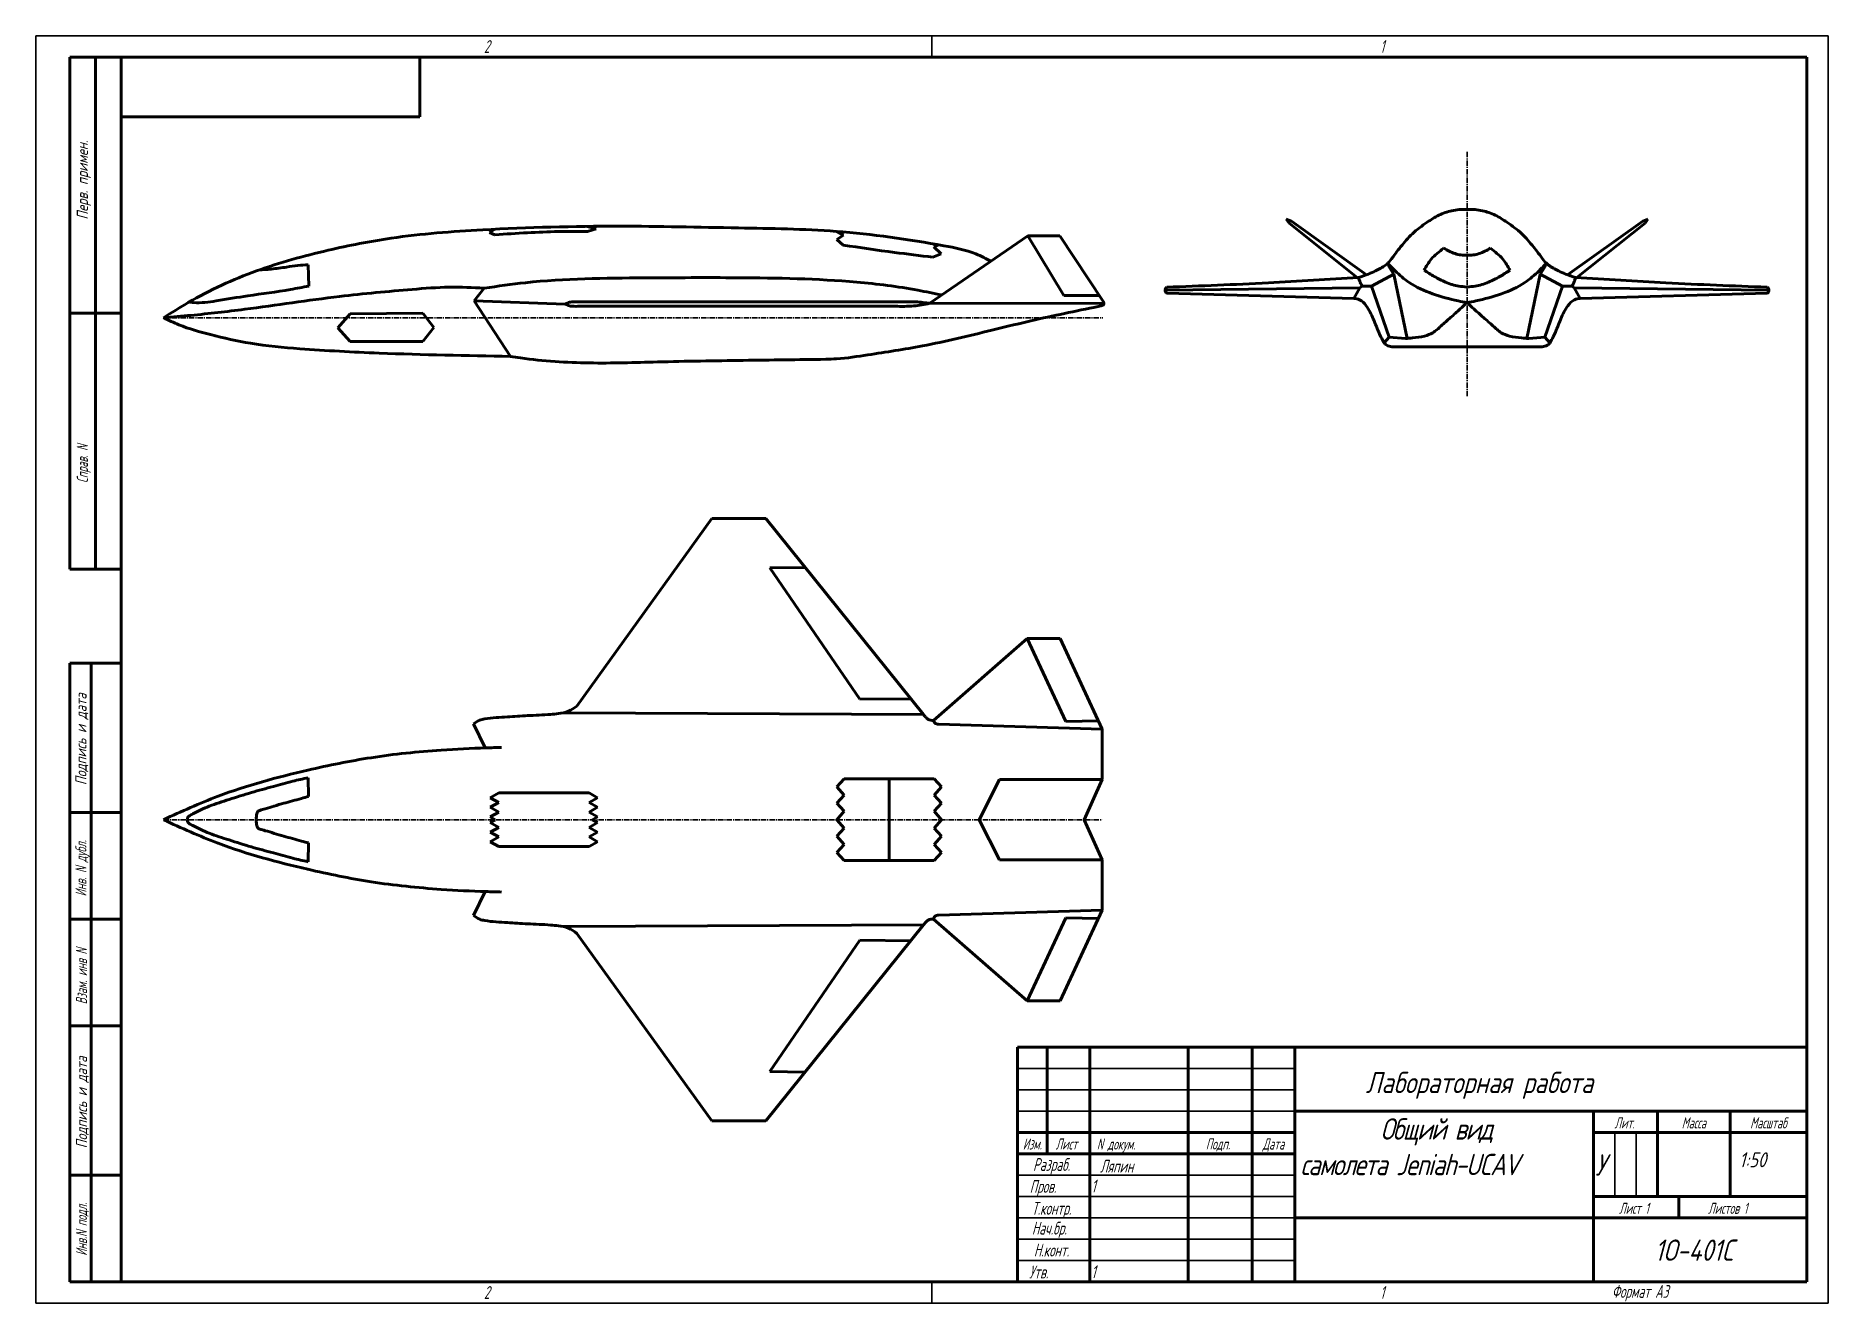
# Model space of a CAD drawing. Header units: millimetres. Extents: x 24294 to 1932156, y -475559 to 1027176.
# Drawn here: x 24293.9 to 24713.9, y -43778.3 to -43481.3 of the extents above; entities that cross this region are included whole.
import ezdxf
from ezdxf.enums import TextEntityAlignment as Align

# ---------------------------------------------------------------- set-up
doc = ezdxf.new("R2010")
doc.units = ezdxf.units.MM
doc.linetypes.add('CENTER', pattern=[2, 1.25, -0.25, 0.25, -0.25])
for name, color, linetype, lineweight in [('_axes (Оси)', 6, 'CENTER', 30), ('_basic (Основной)', 4, 'Continuous', 60), ('_contour (Тонкий)', 7, 'Continuous', 30), ('_remote (Тонкий)', 9, 'Continuous', 30), ('_text (Надписи)', 2, 'Continuous', 30)]:
    doc.layers.add(name, color=color, linetype=linetype, lineweight=lineweight)
doc.styles.add('ESKD', font='eskd.shx', dxfattribs={"oblique": 15, "height": 5})

msp = doc.modelspace()

# ---------------------------------------------------------------- texts
at = {"layer": '_basic (Основной)', "color": 30, "transparency": 33554687, "style": 'ESKD', "oblique": 15}
msp.add_text('Лабораторная работа', height=5, dxfattribs=at).set_placement((24605.511, -43729.136))
at = {"layer": '_contour (Тонкий)', "color": 2, "transparency": 33554687, "insert": (24588.885, -43735.025), "char_height": 5, "attachment_point": 1, "style": 'ESKD'}
msp.add_mtext_dynamic_manual_height_columns('\\pi20.082;{\\T0.9;Общий вид\\P\\pi1.3532;самолета Jeniah-UCAV}', width=70.09073, gutter_width=12.5, heights=[25.222], dxfattribs=at)
at = {"layer": '_text (Надписи)', "transparency": 33554687, "style": 'ESKD', "oblique": 15, "width": 0.8}
for s, height, p in [('2', 3, (24398.885, -43485.349)), ('1', 3, (24608.885, -43485.349)), ('N докум.', 2.6, (24542.518, -43742.363)), ('Ляпин', 3, (24543.285, -43747.746)), ('1', 3, (24541.255, -43752.403)), ('1', 3, (24541.255, -43772.472)), ('2', 3, (24398.885, -43777.349)), ('1', 3, (24608.885, -43777.349)), ('Формат А3', 3, (24663.197, -43777.107))]:
    msp.add_text(s, height=height, dxfattribs=at).set_placement(p)
at = {"layer": '_text (Надписи)', "transparency": 33554687, "style": 'ESKD', "oblique": 15}
for s, p in [('Перв. примен.', (24306.089, -43515.154)), ('Подпись и дата', (24305.759, -43646.201)), ('Подпись и дата', (24305.892, -43731.311))]:
    msp.add_text(s, height=2.6, rotation=90, dxfattribs=at).set_placement(p, align=Align.CENTER)
at = {"layer": '_text (Надписи)', "transparency": 33554687, "style": 'ESKD', "oblique": 15, "width": 0.8}
for s, p in [('Справ. N', (24306.086, -43581.659)), ('Инв. N дубл.', (24305.752, -43676.454)), ('Взам. инв N', (24305.878, -43701.771)), ('Инв.N подл.', (24305.87, -43761.053))]:
    msp.add_text(s, height=2.6, rotation=90, dxfattribs=at).set_placement(p, align=Align.CENTER)
for s, height, p in [('Лит.', 2.6, (24666.175, -43737.392)), ('Масса', 2.6, (24682.398, -43737.392)), ('Масштаб', 2.6, (24699.896, -43737.392)), ('Изм.', 2.6, (24527.385, -43742.349)), ('Лист', 2.6, (24535.385, -43742.349)), ('Подп.', 2.6, (24570.885, -43742.349)), ('Дата', 2.6, (24583.885, -43742.349)), ('Разраб.', 3, (24531.885, -43747.349)), ('Пров.', 3, (24529.885, -43752.492)), ('Т.контр.', 3, (24531.885, -43757.635)), ('Лист 1', 2.6, (24668.372, -43757.422)), ('Листов 1', 2.6, (24690.346, -43757.422)), ('Hач.бр.', 3, (24531.385, -43762.277)), ('H.конт.', 3, (24531.885, -43767.42)), ('Утв.', 3, (24528.885, -43772.563))]:
    msp.add_text(s, height=height, dxfattribs=at).set_placement(p, align=Align.CENTER)
at = {"layer": '_text (Надписи)', "transparency": 33554687, "attachment_point": 1, "style": 'ESKD'}
for s, heights, insert, char_height in [('У', [0], (24659.313, -43743.464), 5), ('1:50', [3.5], (24693.041, -43743.006), 3.5)]:
    msp.add_mtext_dynamic_manual_height_columns(s, width=10.69599, gutter_width=25, heights=heights, dxfattribs=dict(at, insert=insert, char_height=char_height))
at = {"layer": '_text (Надписи)', "transparency": 33554687, "insert": (24658.885, -43763.432), "char_height": 5, "width": 50.53786, "attachment_point": 1, "line_spacing_factor": 0.857143, "style": 'ESKD'}
msp.add_mtext('\\pi14.349;1О-401С', dxfattribs=at)

# ---------------------------------------------------------------- linework, layer by layer
at = {"layer": '_axes (Оси)', "transparency": 33554687}
for p, q in [((24629.265, -43565.811), (24629.265, -43508.339)), ((24323.767, -43547.437), (24543.894, -43547.437)), ((24323.767, -43665.055), (24543.768, -43665.055))]:
    msp.add_line(p, q, dxfattribs=at)
at = {"layer": '_basic (Основной)', "transparency": 33554687}
for p, q in [((24301.885, -43486.349), (24313.885, -43486.349)), ((24301.885, -43606.349), (24301.885, -43486.349)), ((24307.885, -43486.349), (24307.885, -43606.349)), ((24313.885, -43773.349), (24313.885, -43486.349)), ((24313.885, -43486.349), (24708.885, -43486.349)), ((24383.885, -43500.349), (24383.885, -43486.349)), ((24708.885, -43486.349), (24708.885, -43773.349)), ((24313.885, -43500.349), (24383.885, -43500.349)), ((24586.915, -43524.279), (24587.543, -43525.271)), ((24586.915, -43524.279), (24588.095, -43524.813)), ((24671.615, -43524.279), (24670.435, -43524.813)), ((24671.615, -43524.279), (24670.988, -43525.271)), ((24400.162, -43527.453), (24401.436, -43526.672)), ((24401.475, -43527.971), (24400.162, -43527.453)), ((24425.225, -43526.594), (24423.059, -43526.001)), ((24423.169, -43527.181), (24425.225, -43526.594)), ((24481.577, -43529.115), (24483.147, -43528.048)), ((24483.147, -43528.048), (24481.602, -43527.176)), ((24526.349, -43528.187), (24503.397, -43544.031)), ((24533.812, -43528.187), (24526.349, -43528.187)), ((24534.782, -43542.167), (24526.349, -43528.187)), ((24543.894, -43543.474), (24533.812, -43528.187)), ((24587.543, -43525.271), (24603.539, -43538.011)), ((24588.095, -43524.813), (24605.7, -43537.351)), ((24670.435, -43524.813), (24652.83, -43537.351)), ((24670.988, -43525.271), (24654.991, -43538.011)), ((24483.044, -43530.385), (24481.577, -43529.115)), ((24504.076, -43533.214), (24506.026, -43532.417)), ((24504.345, -43530.778), (24505.487, -43530.338)), ((24506.026, -43532.417), (24504.345, -43530.778)), ((24357.685, -43535.011), (24357.836, -43539.982)), ((24606.866, -43540.02), (24612.122, -43537.164)), ((24612.122, -43537.164), (24615.227, -43552.272)), ((24646.408, -43537.164), (24643.303, -43552.272)), ((24651.664, -43540.02), (24646.408, -43537.164)), ((24398.949, -43540.485), (24396.603, -43543.452)), ((24604.148, -43540.422), (24558.55, -43540.937)), ((24604.148, -43540.422), (24602.759, -43542.867)), ((24604.697, -43540.02), (24604.148, -43540.422)), ((24606.866, -43540.02), (24604.697, -43540.02)), ((24606.866, -43540.02), (24611.008, -43552.002)), ((24651.664, -43540.02), (24647.522, -43552.002)), ((24651.664, -43540.02), (24653.833, -43540.02)), ((24653.833, -43540.02), (24654.382, -43540.422)), ((24654.382, -43540.422), (24699.981, -43540.937)), ((24654.382, -43540.422), (24655.771, -43542.867)), ((24396.603, -43543.452), (24405.096, -43556.487)), ((24417.96, -43544.207), (24396.603, -43543.452)), ((24503.397, -43544.031), (24544.158, -43544.074)), ((24543.031, -43542.167), (24534.782, -43542.167)), ((24543.031, -43542.167), (24543.031, -43542.167)), ((24558.957, -43541.641), (24602.759, -43542.867)), ((24699.573, -43541.641), (24655.771, -43542.867)), ((24301.885, -43546.349), (24313.885, -43546.349)), ((24367.529, -43546.483), (24364.688, -43549.745)), ((24367.553, -43552.986), (24364.688, -43549.745)), ((24384.551, -43546.357), (24367.529, -43546.483)), ((24384.551, -43546.357), (24387.168, -43549.661)), ((24384.575, -43552.986), (24387.168, -43549.661)), ((24384.575, -43552.986), (24367.553, -43552.986)), ((24611.008, -43552.002), (24609.843, -43553.29)), ((24611.008, -43552.002), (24614.817, -43552.309)), ((24647.522, -43552.002), (24643.713, -43552.309)), ((24647.522, -43552.002), (24648.687, -43553.29)), ((24611.981, -43554.231), (24629.265, -43554.231)), ((24646.55, -43554.231), (24629.265, -43554.231)), ((24420.643, -43638.424), (24452.311, -43594.493)), ((24452.311, -43594.493), (24464.952, -43594.493)), ((24464.952, -43594.493), (24501.877, -43640.389)), ((24301.885, -43606.349), (24313.885, -43606.349)), ((24465.898, -43606.021), (24474.142, -43605.916)), ((24486.948, -43636.828), (24465.898, -43606.021)), ((24504.254, -43641.774), (24526.2, -43622.608)), ((24526.2, -43622.608), (24533.909, -43622.608)), ((24526.2, -43622.608), (24535.283, -43642.05)), ((24533.909, -43622.608), (24543.768, -43643.832)), ((24313.885, -43628.349), (24301.885, -43628.349)), ((24301.885, -43773.349), (24301.885, -43628.349)), ((24306.885, -43628.349), (24306.885, -43773.349)), ((24486.948, -43636.828), (24498.907, -43636.697)), ((24417.541, -43639.994), (24501.877, -43640.389)), ((24535.283, -43642.05), (24542.869, -43641.896)), ((24396.438, -43642.591), (24399.212, -43648.218)), ((24505.443, -43642.693), (24543.768, -43643.832)), ((24543.768, -43643.832), (24543.768, -43655.628)), ((24357.662, -43655.222), (24357.774, -43659.609)), ((24402.343, -43658.763), (24400.382, -43659.89)), ((24423.538, -43658.763), (24402.343, -43658.763)), ((24423.538, -43658.763), (24425.499, -43659.89)), ((24481.561, -43657.378), (24483.294, -43655.481)), ((24481.561, -43657.378), (24483.294, -43659.276)), ((24504.381, -43655.481), (24483.294, -43655.481)), ((24493.838, -43655.481), (24493.838, -43665.055)), ((24506.114, -43657.378), (24504.381, -43655.481)), ((24506.114, -43657.378), (24504.381, -43659.276)), ((24519.672, -43655.628), (24514.963, -43665.055)), ((24543.768, -43655.628), (24519.672, -43655.628)), ((24543.768, -43655.628), (24539.516, -43665.055)), ((24402.343, -43661.016), (24400.382, -43659.89)), ((24402.343, -43661.016), (24400.382, -43662.143)), ((24402.343, -43663.27), (24400.382, -43662.143)), ((24423.538, -43661.016), (24425.499, -43659.89)), ((24423.538, -43661.016), (24425.499, -43662.143)), ((24423.538, -43663.27), (24425.499, -43662.143)), ((24481.559, -43665.055), (24483.294, -43663.07)), ((24481.561, -43661.173), (24483.294, -43659.276)), ((24481.561, -43661.173), (24483.294, -43663.07)), ((24506.114, -43661.173), (24504.381, -43659.276)), ((24506.114, -43661.173), (24504.381, -43663.07)), ((24506.116, -43665.055), (24504.381, -43663.07)), ((24301.885, -43663.349), (24313.885, -43663.349)), ((24402.343, -43663.27), (24400.382, -43664.396)), ((24401.529, -43665.055), (24400.382, -43664.396)), ((24401.529, -43665.055), (24400.382, -43665.715)), ((24402.343, -43666.841), (24400.382, -43665.715)), ((24402.343, -43666.841), (24400.382, -43667.968)), ((24423.538, -43663.27), (24425.499, -43664.396)), ((24423.538, -43666.841), (24425.499, -43665.715)), ((24423.538, -43666.841), (24425.499, -43667.968)), ((24424.352, -43665.055), (24425.499, -43664.396)), ((24424.352, -43665.055), (24425.499, -43665.715)), ((24481.559, -43665.055), (24483.294, -43667.041)), ((24481.561, -43668.938), (24483.294, -43667.041)), ((24493.838, -43674.63), (24493.838, -43665.055)), ((24506.116, -43665.055), (24504.381, -43667.041)), ((24506.114, -43668.938), (24504.381, -43667.041)), ((24519.672, -43674.483), (24514.963, -43665.055)), ((24543.768, -43674.483), (24539.516, -43665.055)), ((24357.662, -43674.889), (24357.774, -43670.501)), ((24402.343, -43669.094), (24400.382, -43667.968)), ((24402.343, -43669.094), (24400.382, -43670.221)), ((24402.343, -43671.348), (24400.382, -43670.221)), ((24423.538, -43671.348), (24402.343, -43671.348)), ((24423.538, -43669.094), (24425.499, -43667.968)), ((24423.538, -43669.094), (24425.499, -43670.221)), ((24423.538, -43671.348), (24425.499, -43670.221)), ((24481.561, -43668.938), (24483.294, -43670.835)), ((24481.561, -43672.733), (24483.294, -43670.835)), ((24506.114, -43668.938), (24504.381, -43670.835)), ((24506.114, -43672.733), (24504.381, -43670.835)), ((24481.561, -43672.733), (24483.294, -43674.63)), ((24504.381, -43674.63), (24483.294, -43674.63)), ((24506.114, -43672.733), (24504.381, -43674.63)), ((24543.768, -43674.483), (24519.672, -43674.483)), ((24543.768, -43686.279), (24543.768, -43674.483)), ((24396.438, -43687.52), (24399.212, -43681.893)), ((24313.885, -43688.349), (24301.885, -43688.349)), ((24504.254, -43688.336), (24526.2, -43707.503)), ((24505.443, -43687.418), (24543.768, -43686.279)), ((24526.2, -43707.503), (24535.283, -43688.061)), ((24533.909, -43707.503), (24543.768, -43686.279)), ((24535.283, -43688.061), (24542.869, -43688.215)), ((24417.541, -43690.116), (24501.877, -43689.722)), ((24420.643, -43691.687), (24452.311, -43735.618)), ((24464.952, -43735.618), (24501.877, -43689.722)), ((24486.948, -43693.283), (24465.898, -43724.089)), ((24486.948, -43693.283), (24498.907, -43693.414)), ((24526.2, -43707.503), (24533.909, -43707.503)), ((24301.885, -43713.349), (24313.885, -43713.349)), ((24588.885, -43773.349), (24588.885, -43718.349)), ((24465.898, -43724.089), (24474.142, -43724.195)), ((24452.311, -43735.618), (24464.952, -43735.618)), ((24313.885, -43748.349), (24301.885, -43748.349)), ((24301.885, -43773.349), (24313.885, -43773.349)), ((24708.885, -43773.349), (24313.885, -43773.349))]:
    msp.add_line(p, q, dxfattribs=at)
at = {"layer": '_basic (Основной)', "linetype": 'Continuous', "transparency": 33554687}
for p, q in [((24523.885, -43718.349), (24708.885, -43718.349)), ((24523.885, -43773.349), (24523.885, -43718.349)), ((24530.885, -43743.349), (24530.885, -43718.349)), ((24540.885, -43718.349), (24540.885, -43773.349)), ((24563.885, -43773.349), (24563.885, -43718.349)), ((24578.885, -43718.349), (24578.885, -43773.349)), ((24708.885, -43733.349), (24588.885, -43733.349)), ((24658.885, -43733.349), (24658.885, -43773.349)), ((24673.885, -43733.349), (24673.885, -43753.349)), ((24690.885, -43753.349), (24690.885, -43733.349)), ((24588.885, -43738.349), (24523.885, -43738.349)), ((24658.885, -43738.349), (24708.885, -43738.349)), ((24523.885, -43743.349), (24588.885, -43743.349)), ((24708.885, -43753.349), (24658.885, -43753.349)), ((24678.885, -43758.349), (24678.885, -43753.349)), ((24588.885, -43758.349), (24708.885, -43758.349))]:
    msp.add_line(p, q, dxfattribs=at)
at = {"layer": '_basic (Основной)', "transparency": 33554687}
for points in [[(24629.265, -43522.016), (24627.398, -43522.061), (24625.668, -43522.344), (24622.667, -43523.383), (24619.924, -43525.043), (24616.452, -43527.733), (24613.7, -43530.812), (24612.564, -43532.249), (24611.258, -43533.999), (24610.155, -43535.073), (24607.847, -43536.426), (24606.181, -43537.166), (24603.816, -43537.993)], [(24629.265, -43522.016), (24631.132, -43522.061), (24632.862, -43522.344), (24635.863, -43523.383), (24638.606, -43525.043), (24642.079, -43527.733), (24644.831, -43530.812), (24645.966, -43532.249), (24647.272, -43533.999), (24648.375, -43535.073), (24650.683, -43536.426), (24652.349, -43537.166), (24654.714, -43537.993)], [(24323.767, -43547.437), (24329.612, -43543.855), (24345.59, -43536.455), (24362.355, -43531.612), (24377.173, -43528.767), (24398.606, -43526.819), (24430.578, -43525.958), (24458.537, -43526.368), (24481.431, -43527.163), (24506.689, -43530.552), (24514.172, -43532.46), (24517.796, -43534.251)], [(24423.169, -43527.181), (24416.327, -43527.216), (24409.073, -43527.49), (24401.475, -43527.971)], [(24504.076, -43533.214), (24495.086, -43532.104), (24483.044, -43530.385)], [(24619.213, -43536.273), (24620.891, -43533.675), (24623.784, -43531.119)], [(24623.784, -43531.119), (24625.061, -43531.791), (24626.457, -43532.38), (24627.813, -43532.683), (24629.265, -43532.723)], [(24634.746, -43531.119), (24633.469, -43531.791), (24632.073, -43532.38), (24630.717, -43532.683), (24629.265, -43532.723)], [(24639.317, -43536.273), (24637.64, -43533.675), (24634.746, -43531.119)], [(24357.685, -43535.011), (24355.27, -43535.156), (24352.656, -43535.534), (24349.034, -43536.006), (24346.155, -43536.253)], [(24629.265, -43543.901), (24627.188, -43543.478), (24621.156, -43541.789), (24615.7, -43539.14), (24612.396, -43536.414), (24610.676, -43534.618)], [(24612.122, -43537.164), (24611.477, -43536.244), (24610.676, -43534.618)], [(24629.265, -43540.212), (24627.349, -43540.003), (24624.246, -43539.081), (24621.599, -43537.76), (24619.213, -43536.273)], [(24629.265, -43543.901), (24631.343, -43543.478), (24637.374, -43541.789), (24642.83, -43539.14), (24646.134, -43536.414), (24647.855, -43534.618)], [(24629.265, -43540.212), (24631.181, -43540.003), (24634.285, -43539.081), (24636.931, -43537.76), (24639.317, -43536.273)], [(24646.408, -43537.164), (24647.053, -43536.244), (24647.855, -43534.618)], [(24323.767, -43547.437), (24330.224, -43546.849), (24342.82, -43545.441), (24365.074, -43542.425), (24382.106, -43540.773), (24390.758, -43540.25), (24398.949, -43540.485)], [(24357.836, -43539.982), (24353.577, -43540.79), (24343.593, -43542.27), (24336.129, -43543.466), (24330.861, -43543.843), (24329.87, -43543.706)], [(24398.949, -43540.485), (24408.605, -43539.201), (24436.501, -43538.071), (24458.32, -43538.033), (24486.26, -43539.076), (24500.585, -43540.959), (24506.224, -43542.08)], [(24558.898, -43540.26), (24558.644, -43540.516), (24558.563, -43541.139), (24558.656, -43541.453), (24558.957, -43541.641)], [(24603.816, -43537.993), (24582.703, -43539.234), (24558.898, -43540.26)], [(24604.697, -43540.02), (24604.334, -43539.348), (24604.05, -43538.7), (24603.816, -43537.993)], [(24653.833, -43540.02), (24654.196, -43539.348), (24654.48, -43538.7), (24654.714, -43537.993)], [(24654.714, -43537.993), (24675.827, -43539.234), (24699.632, -43540.26)], [(24699.632, -43540.26), (24699.886, -43540.516), (24699.967, -43541.139), (24699.874, -43541.453), (24699.573, -43541.641)], [(24417.96, -43544.207), (24418.966, -43543.788), (24419.95, -43543.678), (24421.761, -43543.696), (24425.238, -43543.696), (24428.482, -43543.696), (24432.416, -43543.696), (24435.965, -43543.696), (24439.149, -43543.696), (24445.063, -43543.696), (24448.064, -43543.696), (24450.516, -43543.696), (24451.984, -43543.696), (24454.125, -43543.696), (24456.229, -43543.696), (24458.937, -43543.696), (24462.163, -43543.696), (24464.87, -43543.696), (24469.098, -43543.696), (24473.091, -43543.696), (24478.259, -43543.696), (24483.521, -43543.696), (24489.017, -43543.696), (24495.266, -43543.696), (24500.058, -43543.696), (24503.397, -43544.031)], [(24417.96, -43544.207), (24418.966, -43544.626), (24419.95, -43544.736), (24421.761, -43544.718), (24425.238, -43544.719), (24428.482, -43544.719), (24432.416, -43544.72), (24435.965, -43544.72), (24439.149, -43544.721), (24445.063, -43544.722), (24448.064, -43544.722), (24450.516, -43544.722), (24451.984, -43544.723), (24454.125, -43544.723), (24456.229, -43544.723), (24458.937, -43544.724), (24462.163, -43544.724), (24464.87, -43544.724), (24469.098, -43544.725), (24473.091, -43544.726), (24478.259, -43544.726), (24483.521, -43544.727), (24489.017, -43544.728), (24495.266, -43544.729), (24499.63, -43544.639), (24503.397, -43544.031)], [(24478.993, -43557.148), (24481.529, -43557.031), (24488.849, -43556.12), (24501.646, -43554.011), (24517.884, -43550.338), (24528.025, -43547.914), (24543.811, -43544.582)], [(24543.811, -43544.582), (24544.055, -43544.399), (24544.153, -43543.991), (24543.894, -43543.474)], [(24602.759, -43542.867), (24604.065, -43543.206), (24605.609, -43544.604), (24607.3, -43547.704), (24608.754, -43551.225), (24609.437, -43552.604), (24609.801, -43553.229), (24610.208, -43553.694), (24610.716, -43553.984), (24611.981, -43554.231)], [(24629.265, -43543.901), (24627.649, -43545.36), (24625.42, -43547.356), (24623.154, -43549.352), (24621.233, -43550.926), (24619.312, -43551.694), (24616.469, -43552.155), (24614.817, -43552.309)], [(24629.265, -43543.901), (24630.882, -43545.36), (24633.11, -43547.356), (24635.377, -43549.352), (24637.298, -43550.926), (24639.219, -43551.694), (24642.061, -43552.155), (24643.713, -43552.309)], [(24655.771, -43542.867), (24654.465, -43543.206), (24652.921, -43544.604), (24651.231, -43547.704), (24649.776, -43551.225), (24649.093, -43552.604), (24648.73, -43553.229), (24648.323, -43553.694), (24647.814, -43553.984), (24646.55, -43554.231)], [(24323.767, -43547.437), (24327.415, -43549.064), (24334.789, -43551.369), (24344.182, -43553.386), (24355.716, -43554.662), (24374.349, -43555.695), (24405.096, -43556.487)], [(24405.096, -43556.487), (24407.435, -43556.837), (24415.541, -43557.665), (24423.544, -43558.001), (24439.555, -43557.769), (24459.664, -43557.407), (24478.993, -43557.148)], [(24396.438, -43642.591), (24397.921, -43641.718), (24399.068, -43641.426), (24404.392, -43640.967), (24409.107, -43640.655), (24414.51, -43640.384), (24416.325, -43640.196), (24418.703, -43639.633), (24420.643, -43638.424)], [(24501.877, -43640.389), (24502.364, -43640.978), (24502.985, -43641.545), (24504.254, -43641.774)], [(24504.254, -43641.774), (24504.553, -43642.391), (24505.443, -43642.693)], [(24323.767, -43665.055), (24336.577, -43659.561), (24357.597, -43653.446), (24372.442, -43650.516), (24388.869, -43648.739), (24399.363, -43648.213), (24402.981, -43648.115)], [(24357.662, -43655.222), (24354.093, -43656.037), (24349.556, -43657.26), (24344.406, -43658.686), (24339.155, -43660.317), (24334.515, -43661.896), (24330.641, -43663.679), (24329.785, -43664.196), (24329.509, -43664.472), (24329.333, -43665.055)], [(24357.774, -43659.609), (24356.142, -43660.052), (24354.006, -43660.656), (24351.991, -43661.2), (24349.714, -43661.865), (24347.658, -43662.489), (24346.349, -43662.871), (24346.006, -43663.053), (24345.744, -43663.475), (24345.563, -43664.281), (24345.563, -43665.055)], [(24323.767, -43665.055), (24336.577, -43670.55), (24357.597, -43676.664), (24372.442, -43679.595), (24388.869, -43681.371), (24399.363, -43681.897), (24402.981, -43681.996)], [(24357.662, -43674.889), (24354.093, -43674.074), (24349.556, -43672.851), (24344.406, -43671.425), (24339.155, -43669.794), (24334.515, -43668.215), (24330.641, -43666.432), (24329.785, -43665.915), (24329.509, -43665.639), (24329.333, -43665.055)], [(24357.774, -43670.501), (24356.142, -43670.058), (24354.006, -43669.454), (24351.991, -43668.911), (24349.714, -43668.246), (24347.658, -43667.622), (24346.349, -43667.239), (24346.006, -43667.058), (24345.744, -43666.635), (24345.563, -43665.83), (24345.563, -43665.055)], [(24396.438, -43687.52), (24397.921, -43688.393), (24399.068, -43688.684), (24404.392, -43689.144), (24409.107, -43689.456), (24414.51, -43689.727), (24416.325, -43689.915), (24418.703, -43690.478), (24420.643, -43691.687)], [(24501.877, -43689.722), (24502.364, -43689.133), (24502.985, -43688.566), (24504.254, -43688.336)], [(24504.254, -43688.336), (24504.553, -43687.72), (24505.443, -43687.418)]]:
    msp.add_spline(points, degree=3, dxfattribs=at)
at = {"layer": '_contour (Тонкий)', "transparency": 33554687}
for p, q in [((24293.885, -43778.349), (24293.885, -43481.349)), ((24293.885, -43481.349), (24713.885, -43481.349)), ((24503.885, -43486.349), (24503.885, -43481.349)), ((24713.885, -43481.349), (24713.885, -43778.349)), ((24503.885, -43778.349), (24503.885, -43773.349)), ((24713.885, -43778.349), (24293.885, -43778.349))]:
    msp.add_line(p, q, dxfattribs=at)
at = {"layer": '_remote (Тонкий)', "linetype": 'Continuous', "transparency": 33554687}
for p, q in [((24523.885, -43723.349), (24588.885, -43723.349)), ((24588.885, -43728.349), (24523.885, -43728.349)), ((24523.885, -43733.349), (24588.885, -43733.349)), ((24588.885, -43748.349), (24523.885, -43748.349)), ((24523.885, -43753.349), (24588.885, -43753.349)), ((24588.885, -43758.349), (24523.885, -43758.349)), ((24523.885, -43763.349), (24588.885, -43763.349)), ((24588.885, -43768.349), (24523.885, -43768.349))]:
    msp.add_line(p, q, dxfattribs=at)
at = {"layer": '_remote (Тонкий)', "transparency": 33554687}
for p, q in [((24663.885, -43753.349), (24663.885, -43738.349)), ((24668.885, -43738.349), (24668.885, -43753.349))]:
    msp.add_line(p, q, dxfattribs=at)

msp.set_redraw_order([(e.dxf.handle, doc.entitydb.next_handle()) for e in msp.query("TEXT MTEXT ATTDEF DIMENSION ARC_DIMENSION")])  # texts and dimensions are drawn at this point

doc.saveas('drawing.dxf')
